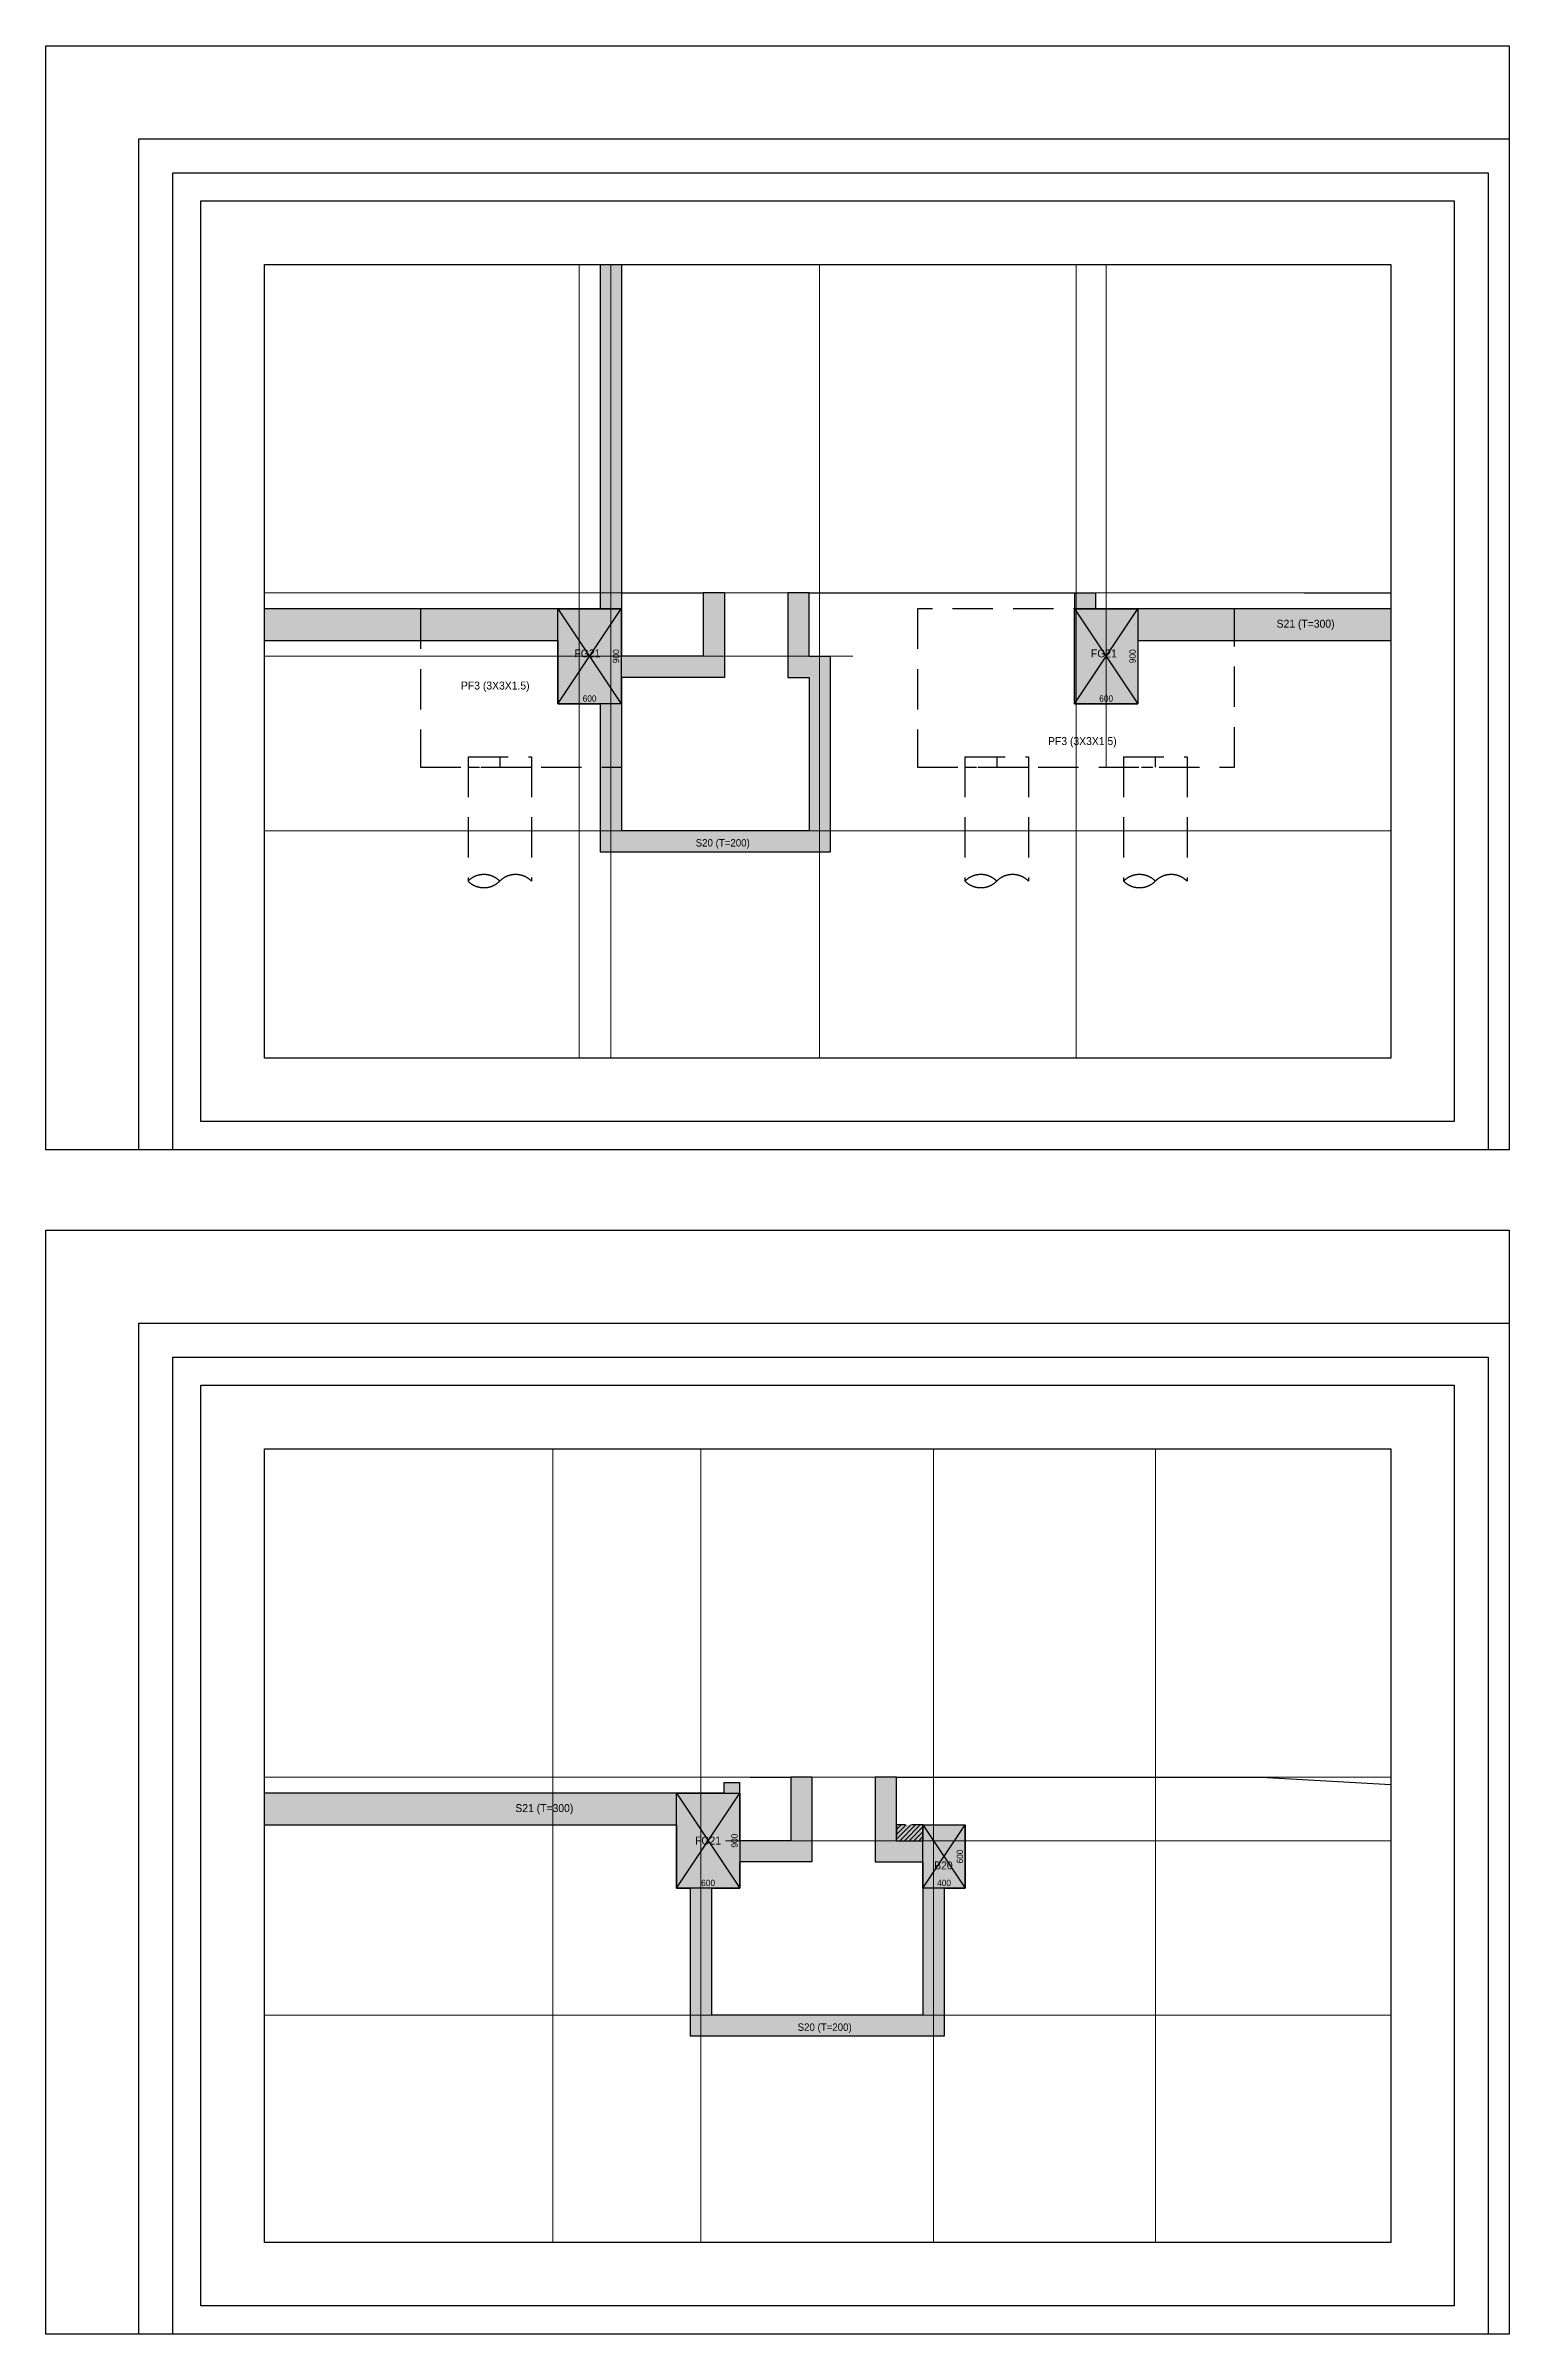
# Model space of a CAD drawing. Header units: millimetres. Extents: x 0 to 87666, y 0 to 21640.
# Drawn here: x 36913 to 50753, y 0 to 21640 of the extents above; entities that cross this region are included whole.
import ezdxf
from ezdxf.enums import TextEntityAlignment as Align

# ---------------------------------------------------------------- set-up
doc = ezdxf.new("R2010")
doc.units = ezdxf.units.MM
doc.header["$LTSCALE"] = 60
for name, pattern in [('HID', [2.8, 1.8, -1]), ('HIDDEN', [9.525, 6.35, -3.175]), ('PHANTOM2', [31.75, 15.875, -3.175, 3.175, -3.175, 3.175, -3.175])]:
    doc.linetypes.add(name, pattern=pattern)
doc.layers.get('Defpoints').update_dxf_attribs({"color": 161})
for name, color, linetype in [('A-CON', 2, 'Continuous'), ('A-SITE', 3, 'PHANTOM2'), ('구조SOLID', 253, 'Continuous'), ('기초', 5, 'HIDDEN')]:
    doc.layers.add(name, color=color, linetype=linetype)
doc.layers.add('AS-HIDLINE', color=205, linetype='Continuous', plot=False)
doc.layers.add('NOPLOT', color=191, linetype='Continuous', plot=False)
doc.layers.add('CEN', color=1, linetype='Continuous', lineweight=9)
doc.styles.add('Gdim', font='Dotum.ttf')
doc.styles.add('Gtx', font='Dotum.ttf')
doc.dimstyles.new('G-Xdim', dxfattribs={"dimscale": 30, "dimtxt": 2, "dimasz": 1, "dimexe": 1.2, "dimexo": 1.2, "dimgap": 0, "dimtad": 1, "dimdec": 1, "dimdsep": 46, "dimlunit": 6, "dimtxsty": 'Gdim', "dimcen": 1, "dimse1": 1, "dimse2": 1, "dimsd1": 1, "dimsd2": 1, "dimclrd": 1, "dimclre": 1, "dimclrt": 256, "dimadec": 0, "dimazin": 0, "dimtfac": 1, "dimtdec": 1, "dimtix": 1, "dimtmove": 2, "dimatfit": 1, "dimfxl": 2, "dimtolj": 1, "dimlwd": -1, "dimlwe": -1, "dimarcsym": 0})

msp = doc.modelspace()

# ---------------------------------------------------------------- texts
at = {"layer": 'AS-HIDLINE', "linetype": 'Continuous'}
for s, style, p in [('S21 (T=300)', 'Gdim', (48827, 16175)), ('FG21', 'Gtx', (42035, 15894, 0)), ('FG21', 'Gtx', (46920, 15894, 0)), ('PF3 (3X3X1.5)', 'Gdim', (41164, 15590, 0)), ('PF3 (3X3X1.5)', 'Gdim', (46716, 15065, 0)), ('S21 (T=300)', 'Gtx', (41628, 4975, 0)), ('FG21', 'Gtx', (43176, 4668)), ('B20', 'Gtx', (45402, 4433, 0))]:
    msp.add_text(s, height=75, dxfattribs=dict(at, style=style)).set_placement(p, align=Align.MIDDLE_CENTER)
at = {"layer": 'AS-HIDLINE', "linetype": 'ByBlock', "style": 'Gtx'}
for p in [(43315, 14103), (44279, 2904, 0)]:
    msp.add_text('S20 (T=200)', height=70, dxfattribs=at).set_placement(p, align=Align.MIDDLE_CENTER)

# ---------------------------------------------------------------- blocks, each defined once
blk = doc.blocks.new('*D17')
at = {"layer": 'Defpoints', "color": 0, "linetype": 'Continuous', "transparency": 16777216}
for p in [(-670, -900), (-70, -880), (-70, -900)]:
    blk.add_point(p, dxfattribs=at)
at = {"layer": 'AS-HIDLINE', "linetype": 'Continuous', "transparency": 16777216, "insert": (-370, -850), "char_height": 60, "attachment_point": 5, "style": 'Gdim'}
blk.add_mtext('\\A1;600', dxfattribs=at)
blk = doc.blocks.new('*D18')
at = {"layer": 'Defpoints', "color": 0, "linetype": 'Continuous', "transparency": 16777216}
for p in [(-70, 0), (-90, 0), (-70, -900)]:
    blk.add_point(p, dxfattribs=at)
at = {"layer": 'AS-HIDLINE', "linetype": 'Continuous', "transparency": 16777216, "insert": (-120, -450), "char_height": 60, "attachment_point": 5, "rotation": 90, "style": 'Gdim'}
blk.add_mtext('\\A1;900', dxfattribs=at)
blk = doc.blocks.new('*D25')
at = {"layer": 'Defpoints', "color": 0, "linetype": 'Continuous', "transparency": 16777216}
for p in [(-370, -600), (30, -580), (30, -600)]:
    blk.add_point(p, dxfattribs=at)
at = {"layer": 'AS-HIDLINE', "linetype": 'Continuous', "transparency": 16777216, "insert": (-170, -550), "char_height": 60, "attachment_point": 5, "style": 'Gdim'}
blk.add_mtext('\\A1;400', dxfattribs=at)
blk = doc.blocks.new('*D26')
at = {"layer": 'Defpoints', "color": 0, "linetype": 'Continuous', "transparency": 16777216}
for p in [(30, 0), (10, 0), (30, -600)]:
    blk.add_point(p, dxfattribs=at)
at = {"layer": 'AS-HIDLINE', "linetype": 'Continuous', "transparency": 16777216, "insert": (-20, -300), "char_height": 60, "attachment_point": 5, "rotation": 90, "style": 'Gdim'}
blk.add_mtext('\\A1;600', dxfattribs=at)
blk = doc.blocks.new('*D13')
at = {"layer": 'Defpoints', "color": 0, "linetype": 'Continuous', "transparency": 16777216}
for p in [(-370, -900), (230, -880), (230, -900)]:
    blk.add_point(p, dxfattribs=at)
at = {"layer": 'AS-HIDLINE', "linetype": 'Continuous', "transparency": 16777216, "insert": (-70, -850), "char_height": 60, "attachment_point": 5, "style": 'Gdim'}
blk.add_mtext('\\A1;600', dxfattribs=at)
blk = doc.blocks.new('*D14')
at = {"layer": 'Defpoints', "color": 0, "linetype": 'Continuous', "transparency": 16777216}
for p in [(230, 0), (210, 0), (230, -900)]:
    blk.add_point(p, dxfattribs=at)
at = {"layer": 'AS-HIDLINE', "linetype": 'Continuous', "transparency": 16777216, "insert": (180, -450), "char_height": 60, "attachment_point": 5, "rotation": 90, "style": 'Gdim'}
blk.add_mtext('\\A1;900', dxfattribs=at)
blk = doc.blocks.new('*D15')
at = {"layer": 'Defpoints', "color": 0, "linetype": 'Continuous', "transparency": 16777216}
for p in [(-670, -900), (-70, -880), (-70, -900)]:
    blk.add_point(p, dxfattribs=at)
at = {"layer": 'AS-HIDLINE', "linetype": 'Continuous', "transparency": 16777216, "insert": (-370, -850), "char_height": 60, "attachment_point": 5, "style": 'Gdim'}
blk.add_mtext('\\A1;600', dxfattribs=at)
blk = doc.blocks.new('*D16')
at = {"layer": 'Defpoints', "color": 0, "linetype": 'Continuous', "transparency": 16777216}
for p in [(-70, 0), (-90, 0), (-70, -900)]:
    blk.add_point(p, dxfattribs=at)
at = {"layer": 'AS-HIDLINE', "linetype": 'Continuous', "transparency": 16777216, "insert": (-120, -450), "char_height": 60, "attachment_point": 5, "rotation": 90, "style": 'Gdim'}
blk.add_mtext('\\A1;900', dxfattribs=at)
blk = doc.blocks.new('파일')
at = {"layer": 'NOPLOT'}
blk.add_line((371, 890, 0), (371, 790, 0), dxfattribs=at)
at = {"layer": 'NOPLOT', "linetype": 'HID'}
blk.add_line((71, 790, 0), (671, 790, 0), dxfattribs=at)
at = {"layer": '기초'}
for p, q in [((71, 890, 0), (671, 890, 0)), ((71, 890, 0), (71, -286, 0)), ((671, 890, 0), (671, -286, 0))]:
    blk.add_line(p, q, dxfattribs=at)
for centre, start, end in [((221, -436, 0), 45, 135), ((221, -136, 0), 225, 315), ((521, -436, 0), 45, 135)]:
    blk.add_arc(centre, 212, start, end, dxfattribs=at)
blk = doc.blocks.new('A$Cf0a9e6a6')
at = {"layer": 'NOPLOT'}
for points in [[(15160, -760), (15160, -11200), (1320, -11200), (1320, -760), (15160, -760)], [(2200, -11200), (2200, -1640), (15160, -1640)], [(2520, -11200), (2520, -1960), (14960, -1960), (14960, -11200)]]:
    blk.add_lwpolyline(points, dxfattribs=at)
for points in [[(2787, -10933), (2787, -2227), (14640, -2227), (14640, -10933)], [(3387, -10333), (3387, -2827), (14040, -2827), (14040, -10333)]]:
    blk.add_lwpolyline(points, close=True, dxfattribs=at)
blk = doc.blocks.new('*U8')
at = {"layer": 'AS-HIDLINE', "linetype": 'Continuous'}
for p, q in [((-670.09, -900), (-70.09, 0)), ((-670.09, 0), (-70.09, -900))]:
    blk.add_line(p, q, dxfattribs=at)
blk.add_lwpolyline([(-670.09, -900), (-670.09, 0), (-70.09, 0), (-70.09, -900)], close=True, dxfattribs=at)
dim = blk.add_linear_dim(base=(-89.96, 0), p1=(-70.09, -900), p2=(-70.09, 0), angle=90, dimstyle='G-Xdim', override={"dimtxsty": 'Gdim'}, dxfattribs=at)
dim.commit()
dim.dimension.update_dxf_attribs({"geometry": '*D18', "text_midpoint": (-120.01, -450)})
dim = blk.add_linear_dim(base=(-70.09, -880.06), p1=(-670.09, -900), p2=(-70.09, -900), dimstyle='G-Xdim', override={"dimtxsty": 'Gdim'}, dxfattribs=at)
dim.commit()
dim.dimension.update_dxf_attribs({"geometry": '*D17', "text_midpoint": (-370.09, -850.02)})
blk = doc.blocks.new('*U12')
at = {"layer": 'AS-HIDLINE', "linetype": 'Continuous'}
for p, q in [((-370.09, -600), (29.91, 0)), ((-370.09, 0), (29.91, -600))]:
    blk.add_line(p, q, dxfattribs=at)
blk.add_lwpolyline([(-370.09, -600), (-370.09, 0), (29.91, 0), (29.91, -600)], close=True, dxfattribs=at)
dim = blk.add_linear_dim(base=(10.04, 0), p1=(29.91, -600), p2=(29.91, 0), angle=90, dimstyle='G-Xdim', override={"dimtxsty": 'Gdim'}, dxfattribs=at)
dim.commit()
dim.dimension.update_dxf_attribs({"geometry": '*D26', "text_midpoint": (-20.01, -300)})
dim = blk.add_linear_dim(base=(29.91, -580.06), p1=(-370.09, -600), p2=(29.91, -600), dimstyle='G-Xdim', override={"dimtxsty": 'Gdim'}, dxfattribs=at)
dim.commit()
dim.dimension.update_dxf_attribs({"geometry": '*D25', "text_midpoint": (-170.09, -550.02)})
blk = doc.blocks.new('*U6')
at = {"layer": 'AS-HIDLINE', "linetype": 'Continuous'}
for p, q in [((-370.09, -900), (229.91, 0)), ((-370.09, 0), (229.91, -900))]:
    blk.add_line(p, q, dxfattribs=at)
blk.add_lwpolyline([(-370.09, -900), (-370.09, 0), (229.91, 0), (229.91, -900)], close=True, dxfattribs=at)
dim = blk.add_linear_dim(base=(210.04, 0), p1=(229.91, -900), p2=(229.91, 0), angle=90, dimstyle='G-Xdim', override={"dimtxsty": 'Gdim'}, dxfattribs=at)
dim.commit()
dim.dimension.update_dxf_attribs({"geometry": '*D14', "text_midpoint": (179.99, -450)})
dim = blk.add_linear_dim(base=(229.91, -880.06), p1=(-370.09, -900), p2=(229.91, -900), dimstyle='G-Xdim', override={"dimtxsty": 'Gdim'}, dxfattribs=at)
dim.commit()
dim.dimension.update_dxf_attribs({"geometry": '*D13', "text_midpoint": (-70.09, -850.02)})
blk = doc.blocks.new('*U7')
at = {"layer": 'AS-HIDLINE', "linetype": 'Continuous'}
for p, q in [((-670.09, -900), (-70.09, 0)), ((-670.09, 0), (-70.09, -900))]:
    blk.add_line(p, q, dxfattribs=at)
blk.add_lwpolyline([(-670.09, -900), (-670.09, 0), (-70.09, 0), (-70.09, -900)], close=True, dxfattribs=at)
dim = blk.add_linear_dim(base=(-89.96, 0), p1=(-70.09, -900), p2=(-70.09, 0), angle=90, dimstyle='G-Xdim', override={"dimtxsty": 'Gdim'}, dxfattribs=at)
dim.commit()
dim.dimension.update_dxf_attribs({"geometry": '*D16', "text_midpoint": (-120.01, -450)})
dim = blk.add_linear_dim(base=(-70.09, -880.06), p1=(-670.09, -900), p2=(-70.09, -900), dimstyle='G-Xdim', override={"dimtxsty": 'Gdim'}, dxfattribs=at)
dim.commit()
dim.dimension.update_dxf_attribs({"geometry": '*D15', "text_midpoint": (-370.09, -850.02)})

# ---------------------------------------------------------------- hatches: boundary and pattern name
at = {"layer": 'A-CON'}
h = msp.add_hatch(dxfattribs=at)
h.set_pattern_fill('ANSI31', color=1, scale=10)
h.paths.add_polyline_path([(45208, 4817), (44958, 4817), (44958, 4667), (45208, 4667)])
at = {"layer": '구조SOLID'}
h = msp.add_hatch(color=256, dxfattribs=at)
h.dxf.hatch_style = 1
h.paths.add_polyline_path([(42356, 19573), (42156, 19573), (42156, 16317), (38980, 16317), (38980, 16017), (41756, 16017), (41756, 15417), (42156, 15417), (42156, 14016), (44331, 14016), (44331, 15867), (44131, 15867), (44131, 16467), (43931, 16467), (43931, 15667), (44131, 15667), (44131, 14216), (42356, 14216), (42356, 15667), (43331, 15667), (43331, 16467), (43131, 16467), (43131, 15867), (42356, 15867)])
h = msp.add_hatch(color=256, dxfattribs=at)
h.dxf.hatch_style = 1
h.paths.add_polyline_path([(47241, 16017), (49633, 16017), (49633, 16317), (46841, 16317), (46841, 16467), (46641, 16467), (46641, 15417), (47241, 15417)])
h = msp.add_hatch(color=256, dxfattribs=at)
h.dxf.hatch_style = 1
h.paths.add_polyline_path([(43477, 5217), (43327, 5217), (43327, 5117), (38980, 5117), (38980, 4817), (42877, 4817), (42877, 4217), (43008, 4217), (43008, 2817), (45408, 2817), (45408, 4217), (45608, 4217), (45608, 4817), (45208, 4817), (44958, 4817), (44958, 5267), (44758, 5267), (44758, 4467), (45208, 4467), (45208, 3017), (43208, 3017), (43208, 4217), (43477, 4217), (43477, 4467), (44158, 4467), (44158, 5267), (43958, 5267), (43958, 4667), (43477, 4667)])

# ---------------------------------------------------------------- linework, layer by layer
at = {"layer": 'A-CON'}
for p, q in [((42156, 19573), (42156, 16317)), ((42356, 19573), (42356, 15867)), ((43331, 16467, 0), (43131, 16467, 0)), ((43131, 16467, 0), (43131, 15867)), ((43331, 16467, 0), (43331, 15667)), ((44131, 16467, 0), (43931, 16467, 0)), ((43931, 16467, 0), (43931, 15667)), ((44131, 15867), (44131, 16467, 0)), ((46641, 16467, 0), (46641, 15417, 0)), ((46641, 16467, 0), (46841, 16467, 0)), ((46841, 16467, 0), (46841, 16317, 0)), ((42156, 16317, 0), (38980, 16317, 0)), ((49633, 16317), (46841, 16317, 0)), ((38980, 16017), (41756, 16017, 0)), ((41756, 16017, 0), (41756, 15417, 0)), ((47241, 16017), (49633, 16017)), ((47241, 16017, 0), (47241, 15417, 0)), ((43131, 15867), (42356, 15867, 0)), ((44131, 15867), (44331, 15867)), ((44331, 15867), (44331, 14016)), ((42356, 15667), (42356, 14217)), ((43331, 15667), (42356, 15667, 0)), ((43931, 15667), (44131, 15667)), ((44131, 15667), (44131, 14216)), ((41756, 15417, 0), (42156, 15417, 0)), ((42156, 15417), (42156, 14016)), ((46641, 15417, 0), (47241, 15417, 0)), ((44131, 14216), (42356, 14216, 0)), ((44331, 14016), (42156, 14016, 0)), ((43327, 5117, 0), (43327, 5217, 0)), ((43327, 5217, 0), (43477, 5217, 0)), ((43477, 4667, 0), (43477, 5217, 0)), ((44158, 5267, 0), (43958, 5267, 0)), ((43958, 5267, 0), (43958, 4667, 0)), ((44158, 5267, 0), (44158, 4467, 0)), ((44958, 5267, 0), (44758, 5267, 0)), ((44758, 5267, 0), (44758, 4467, 0)), ((44958, 4667, 0), (44958, 5267, 0)), ((43327, 5117, 0), (38980, 5117, 0)), ((38980, 4817, 0), (42877, 4817)), ((42877, 4817), (42877, 4217)), ((45208, 4817, 0), (45608, 4817, 0)), ((45208, 4817, 0), (45208, 4667, 0)), ((45608, 4217, 0), (45608, 4817, 0)), ((43958, 4667, 0), (43477, 4667)), ((44958, 4667, 0), (45208, 4667, 0)), ((43477, 4217), (43477, 4467)), ((44158, 4467, 0), (43477, 4467)), ((44758, 4467, 0), (45208, 4467, 0)), ((45208, 4467, 0), (45208, 3017, 0)), ((42877, 4217), (43008, 4217)), ((43008, 4217, 0), (43008, 2817, 0)), ((43208, 4217), (43477, 4217)), ((43208, 4217, 0), (43208, 3017, 0)), ((45408, 4217, 0), (45408, 2817, 0)), ((45408, 4217, 0), (45608, 4217, 0)), ((45408, 2817, 0), (43008, 2817)), ((45208, 3017, 0), (43208, 3017))]:
    msp.add_line(p, q, dxfattribs=at)
at = {"layer": 'A-CON', "linetype": 'HID', "elevation": 0}
msp.add_lwpolyline([(45208, 4817), (44958, 4817), (44958, 4667), (45208, 4667)], close=True, dxfattribs=at)
at = {"layer": 'A-SITE', "linetype": 'Continuous'}
msp.add_line((48814, 16467, 0), (49633, 16467, 0), dxfattribs=at)
for points in [[(42356, 16467), (43131, 16467)], [(44131, 16467), (46643, 16467)]]:
    msp.add_lwpolyline(points, dxfattribs=at)
at = {"layer": 'A-SITE', "linetype": 'Continuous', "elevation": 0}
for points in [[(43574, 5267), (43958, 5267)], [(44958, 5267), (48408, 5267), (49633, 5199)]]:
    msp.add_lwpolyline(points, dxfattribs=at)
at = {"layer": 'CEN'}
for p, q in [((41956, 12067), (41956, 19573)), ((42256, 12067), (42256, 19573)), ((44231, 12067), (44231, 19573)), ((46656, 12067), (46656, 19573)), ((46941, 14817), (46941, 19573)), ((38980, 16467), (49633, 16467)), ((44544, 15867), (38980, 15867)), ((38980, 14217), (49633, 14217)), ((41708, 8373), (41708, 867, 0)), ((43108, 8373, 0), (43108, 867)), ((45308, 8373, 0), (45308, 867)), ((47408, 8373), (47408, 867, 0)), ((38980, 5267), (49633, 5267)), ((49633, 4667), (43342, 4667)), ((38980, 3017), (49633, 3017))]:
    msp.add_line(p, q, dxfattribs=at)
at = {"layer": '기초', "elevation": 0}
msp.add_lwpolyline([(42356, 16317), (40456, 16317), (40456, 14817), (42356, 14817)], dxfattribs=at)
msp.add_lwpolyline([(45156, 16317), (45156, 14817), (48156, 14817), (48156, 16317)], close=True, dxfattribs=at)

# ---------------------------------------------------------------- block references
at = {"layer": 'AS-HIDLINE', "linetype": 'Continuous'}
for name, p in [('*U8', (42426, 16317, 0)), ('*U7', (47311, 16317, 0)), ('*U6', (43247, 5117)), ('*U12', (45578, 4817, 0))]:
    msp.add_blockref(name, p, dxfattribs=at)
at = {"layer": 'NOPLOT'}
for p in [(35593, 22400), (35593, 11200)]:
    msp.add_blockref('A$Cf0a9e6a6', p, dxfattribs=at)
at = {"layer": '기초'}
for p in [(40835, 14027, 0), (45535, 14027, 0), (47035, 14027, 0)]:
    msp.add_blockref('파일', p, dxfattribs=at)

msp.set_redraw_order([(e.dxf.handle, doc.entitydb.next_handle()) for e in msp.query("TEXT MTEXT ATTDEF DIMENSION ARC_DIMENSION")])  # texts and dimensions are drawn at this point

doc.saveas('drawing.dxf')
